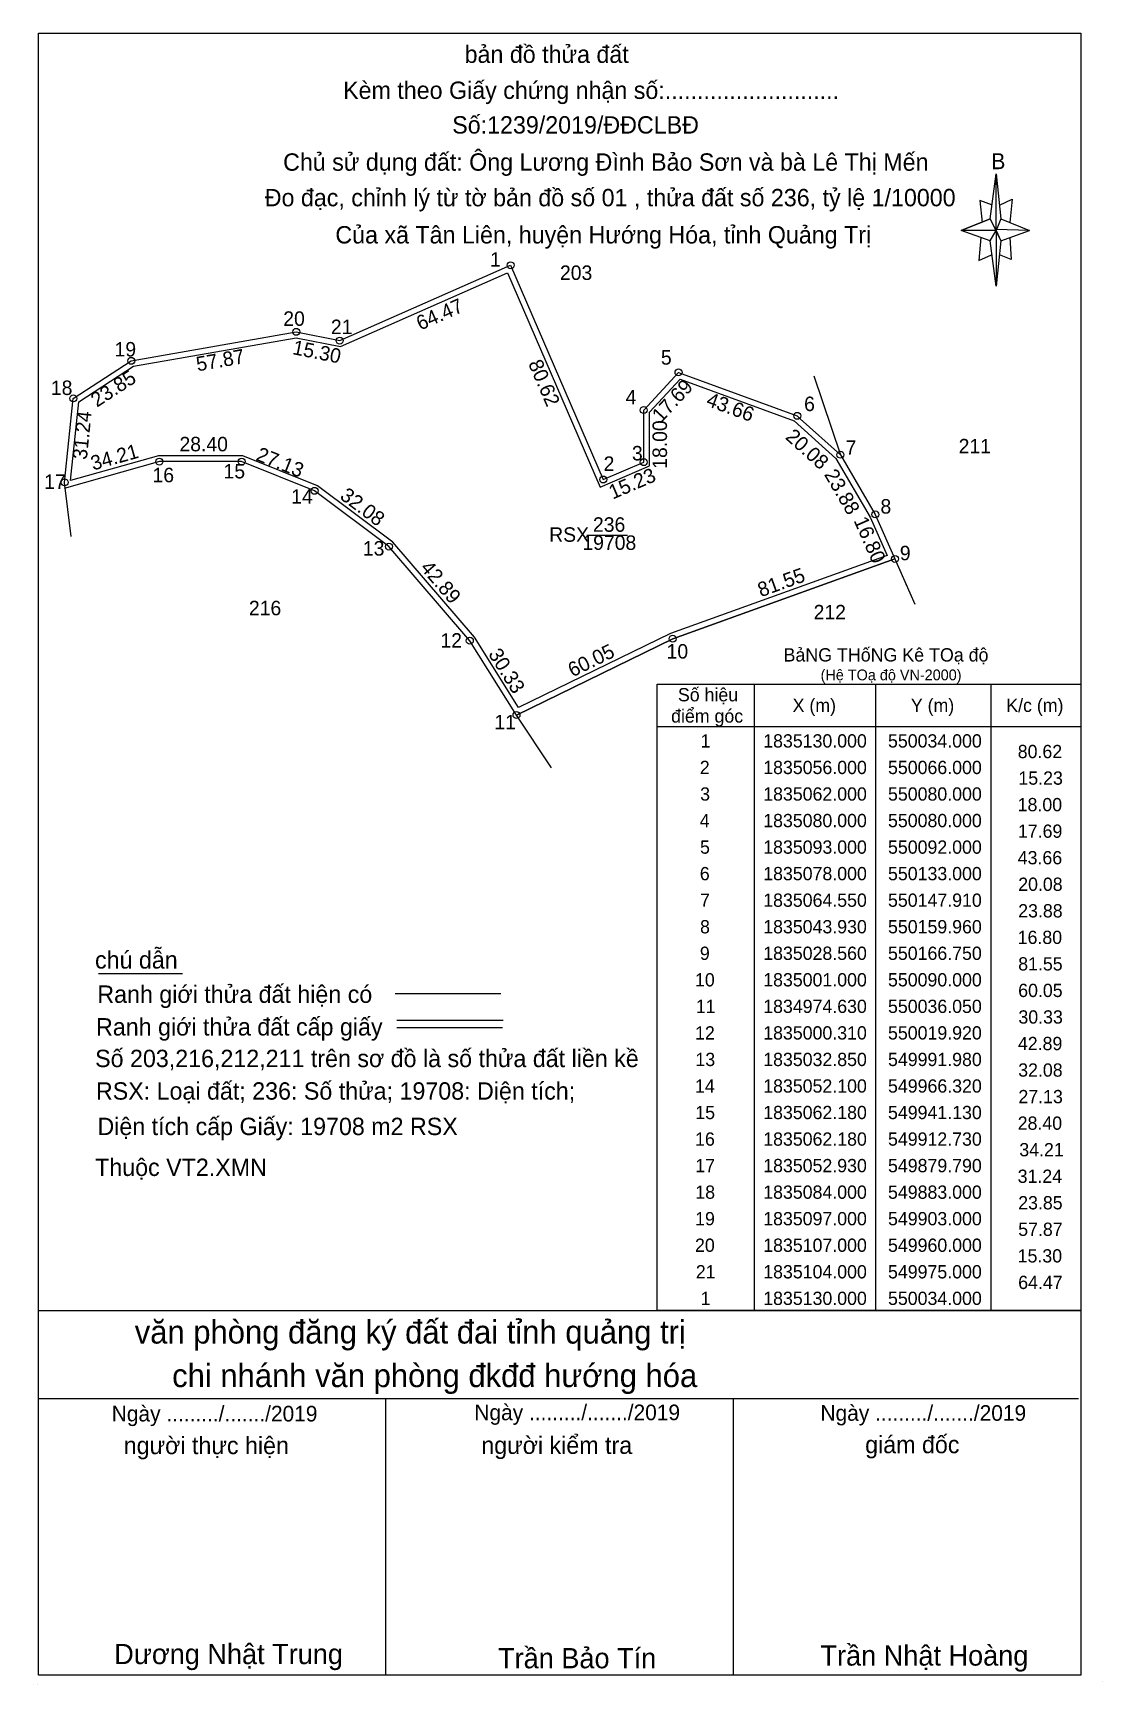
# Model space of a CAD drawing. Extents: x 549117 to 550200, y 1834036 to 1835848.
# Drawn here: x 549475 to 549845, y 1835278 to 1835848 of the extents above; entities that cross this region are included whole.
import ezdxf

# ---------------------------------------------------------------- set-up
doc = ezdxf.new("R2010")
doc.units = 0
for name, color, linetype in [('Level 1', 7, 'Continuous'), ('Level 17', 7, 'Continuous'), ('Level 2', 7, 'Continuous'), ('Level 34', 7, 'Continuous'), ('Level 5', 7, 'Continuous'), ('Level 55', 7, 'Continuous'), ('Level 6', 7, 'Continuous'), ('Level 63', 7, 'Continuous')]:
    doc.layers.add(name, color=color, linetype=linetype)

msp = doc.modelspace()

# ---------------------------------------------------------------- texts
at = {"layer": 'Level 1'}
for s, height, p in [('236', 5, (549668.79, 1835676.13)), ('RSX', 5, (549653.67, 1835672.67)), ('19708', 5, (549665.14, 1835669.88)), ('BảNG THốNG Kê TOạ độ ', 4.6001, (549734.61, 1835631.32)), ('(Hệ TOạ độ VN-2000)', 3.72, (549747.41, 1835624.84))]:
    msp.add_text(s, height=height, dxfattribs=at).set_placement(p)
at = {"layer": 'Level 5'}
for s, height, p in [('bản đồ thửa đất', 6, (549624.47, 1835838.07)), ('Kèm theo Giấy chứng nhận số:...........................', 6, (549582.51, 1835825.63)), ('Số:1239/2019/ĐĐCLBĐ', 6, (549620.19, 1835813.67)), ('Chủ sử dụng đất: Ông Lương Đình Bảo Sơn và bà Lê Thị Mến', 6, (549561.79, 1835800.83)), ('B', 5.51, (549806.31, 1835801.37)), ('Đo đạc, chỉnh lý từ tờ bản đồ số 01 , thửa đất số 236, tỷ lệ 1/10000 ', 6, (549555.45, 1835788.55)), ('Của xã Tân Liên, huyện Hướng Hóa, tỉnh Quảng Trị', 6, (549579.84, 1835775.71)), ('văn phòng đăng ký đất đai tỉnh quảng trị', 7.9999, (549510.55, 1835395.75)), ('chi nhánh văn phòng đkđđ hướng hóa', 7.9999, (549523.47, 1835380.71)), ('Ngày ........./......./2019', 5.4, (549502.61, 1835368.84)), ('Ngày ........./......./2019', 5.4, (549627.83, 1835369.27)), ('Ngày ........./......./2019', 5.4, (549747.35, 1835369.07)), ('người thực hiện', 6, (549506.75, 1835357.55)), ('người kiểm tra', 6, (549630.23, 1835357.63)), ('giám đốc', 6, (549762.79, 1835357.87)), ('Dương Nhật Trung', 7, (549503.45, 1835285.03)), ('Trần Nhật Hoàng', 6.9998, (549747.35, 1835284.51)), ('Trần Bảo Tín', 7, (549636.01, 1835283.59))]:
    msp.add_text(s, height=height, dxfattribs=at).set_placement(p)
at = {"layer": 'Level 6'}
for s, p in [('chú dẫn', (549496.83, 1835525.26)), ('Ranh giới thửa đất hiện có ', (549497.63, 1835513.42)), ('Ranh giới thửa đất cấp giấy', (549497.19, 1835502.14)), ('Số 203,216,212,211 trên sơ đồ là số thửa đất liền kề', (549496.87, 1835491.23)), ('RSX: Loại đất; 236: Số thửa; 19708: Diện tích;', (549497.15, 1835479.99)), ('Diện tích cấp Giấy: 19708 m2 RSX', (549497.67, 1835467.75)), ('Thuộc VT2.XMN', (549496.87, 1835453.63))]:
    msp.add_text(s, height=6, dxfattribs=at).set_placement(p)
at = {"layer": 'Level 63'}
for s, height, p in [(' 1', 5, (549631.37, 1835767.68)), ('203', 5, (549657.39, 1835763.11)), (' 20', 5, (549559.99, 1835747.26)), (' 21', 5, (549576.44, 1835744.41)), (' 19', 5, (549501.73, 1835736.67)), (' 5', 5, (549690.4, 1835733.86)), (' 18', 5, (549479.74, 1835723.37)), (' 4', 5, (549678.2, 1835720.12)), (' 6', 5, (549739.85, 1835717.81)), ('28.40', 5, (549526, 1835703.92)), (' 3', 5, (549680.4, 1835700.78)), (' 7', 5, (549754.17, 1835702.73)), ('211', 5, (549795.08, 1835703.21)), (' 16', 5, (549514.83, 1835693.23)), (' 15', 5, (549539.37, 1835694.56)), (' 2', 5, (549670.61, 1835697.15)), (' 17', 5, (549477.43, 1835690.96)), (' 14', 5, (549562.73, 1835685.82)), (' 8', 5, (549766.22, 1835682.41)), (' 13', 5, (549587.48, 1835667.91)), (' 9', 5, (549772.91, 1835666.29)), ('216', 5, (549549.98, 1835647.29)), ('212', 5, (549744.99, 1835645.88)), (' 12', 5, (549614.27, 1835636.11)), (' 10', 5, (549692.36, 1835632.34)), ('Số hiệu', 4.584, (549698.13, 1835617.56)), ('X (m)', 4.584, (549737.74, 1835613.89)), ('Y (m)', 4.584, (549778.57, 1835613.89)), ('K/c (m)', 4.584, (549811.53, 1835613.89)), (' 11', 5, (549632.88, 1835607.9)), ('điểm góc', 4.584, (549695.78, 1835610.22)), (' 1', 4.584, (549704.25, 1835601.61)), ('1835130.000', 4.5839, (549727.58, 1835601.61)), ('550034.000', 4.584, (549770.68, 1835601.61)), ('80.62', 4.584, (549815.48, 1835597.94)), (' 2', 4.584, (549703.99, 1835592.44)), ('1835056.000', 4.5839, (549727.58, 1835592.44)), ('550066.000', 4.584, (549770.68, 1835592.44)), ('15.23', 4.584, (549815.72, 1835588.77)), (' 3', 4.584, (549704.11, 1835583.27)), ('1835062.000', 4.5839, (549727.58, 1835583.27)), ('550080.000', 4.584, (549770.68, 1835583.27)), ('18.00', 4.584, (549815.46, 1835579.6)), (' 4', 4.584, (549703.97, 1835574.1)), ('1835080.000', 4.5839, (549727.58, 1835574.1)), ('550080.000', 4.584, (549770.68, 1835574.1)), ('17.69', 4.584, (549815.54, 1835570.44)), (' 5', 4.584, (549704.07, 1835564.93)), ('1835093.000', 4.5839, (549727.58, 1835564.93)), ('550092.000', 4.584, (549770.68, 1835564.93)), ('43.66', 4.584, (549815.48, 1835561.27)), (' 6', 4.584, (549703.99, 1835555.77)), ('1835078.000', 4.5839, (549727.58, 1835555.77)), ('550133.000', 4.584, (549770.68, 1835555.77)), ('20.08', 4.584, (549815.64, 1835552.1)), (' 7', 4.584, (549704.07, 1835546.6)), ('1835064.550', 4.5839, (549727.58, 1835546.6)), ('550147.910', 4.584, (549770.68, 1835546.6)), ('23.88', 4.584, (549815.64, 1835542.93)), (' 8', 4.584, (549704.07, 1835537.43)), ('1835043.930', 4.5839, (549727.58, 1835537.43)), ('550159.960', 4.584, (549770.68, 1835537.43)), ('16.80', 4.584, (549815.46, 1835533.76)), (' 9', 4.584, (549704.01, 1835528.26)), ('1835028.560', 4.5839, (549727.58, 1835528.26)), ('550166.750', 4.584, (549770.68, 1835528.26)), ('81.55', 4.584, (549815.64, 1835524.6)), (' 10', 4.584, (549702.33, 1835519.1)), ('1835001.000', 4.5839, (549727.58, 1835519.1)), ('550090.000', 4.584, (549770.68, 1835519.1)), ('60.05', 4.584, (549815.64, 1835515.43)), (' 11', 4.584, (549702.61, 1835509.93)), ('1834974.630', 4.5839, (549727.58, 1835509.93)), ('550036.050', 4.584, (549770.68, 1835509.93)), ('30.33', 4.584, (549815.72, 1835506.26)), (' 12', 4.584, (549702.35, 1835500.76)), ('1835000.310', 4.5839, (549727.58, 1835500.76)), ('550019.920', 4.584, (549770.68, 1835500.76)), ('42.89', 4.584, (549815.54, 1835497.09)), (' 13', 4.584, (549702.47, 1835491.59)), ('1835032.850', 4.5839, (549727.58, 1835491.59)), ('549991.980', 4.584, (549770.68, 1835491.59)), ('32.08', 4.584, (549815.64, 1835487.93)), (' 14', 4.584, (549702.33, 1835482.42)), ('1835052.100', 4.5839, (549727.58, 1835482.42)), ('549966.320', 4.584, (549770.68, 1835482.42)), ('27.13', 4.584, (549815.72, 1835478.76)), (' 15', 4.584, (549702.43, 1835473.26)), ('1835062.180', 4.5839, (549727.58, 1835473.26)), ('549941.130', 4.584, (549770.68, 1835473.26)), (' 16', 4.584, (549702.35, 1835464.09)), ('1835062.180', 4.5839, (549727.58, 1835464.09)), ('549912.730', 4.584, (549770.68, 1835464.09)), ('28.40', 4.584, (549815.46, 1835469.59)), ('34.21', 4.584, (549816.02, 1835460.42)), (' 17', 4.584, (549702.43, 1835454.92)), ('1835052.930', 4.5839, (549727.58, 1835454.92)), ('549879.790', 4.584, (549770.68, 1835454.92)), ('31.24', 4.584, (549815.46, 1835451.25)), (' 18', 4.584, (549702.43, 1835445.75)), ('1835084.000', 4.5839, (549727.58, 1835445.75)), ('549883.000', 4.584, (549770.68, 1835445.75)), ('23.85', 4.584, (549815.64, 1835442.09)), (' 19', 4.584, (549702.37, 1835436.59)), ('1835097.000', 4.5839, (549727.58, 1835436.59)), ('549903.000', 4.584, (549770.68, 1835436.59)), ('57.87', 4.584, (549815.64, 1835432.92)), (' 20', 4.584, (549702.33, 1835427.42)), ('1835107.000', 4.5839, (549727.58, 1835427.42)), ('549960.000', 4.584, (549770.68, 1835427.42)), ('15.30', 4.584, (549815.46, 1835423.75)), (' 21', 4.584, (549702.61, 1835418.25)), ('1835104.000', 4.5839, (549727.58, 1835418.25)), ('549975.000', 4.584, (549770.68, 1835418.25)), ('64.47', 4.584, (549815.64, 1835414.58)), (' 1', 4.584, (549704.25, 1835409.08)), ('1835130.000', 4.5839, (549727.58, 1835409.08)), ('550034.000', 4.584, (549770.68, 1835409.08))]:
    msp.add_text(s, height=height, dxfattribs=at).set_placement(p)
for s, rotation, p in [('64.47', 23.782, (549609.17, 1835745.6)), ('57.87', 9.9506, (549532.24, 1835731.51)), ('15.30', 348.6901, (549564.78, 1835737.51)), ('23.85', 33.0239, (549497.48, 1835718.97)), ('80.62', 293.3852, (549646.33, 1835734.28)), ('17.69', 47.2906, (549692.33, 1835713.57)), ('43.66', 339.9048, (549707.56, 1835719.78)), ('31.24', 84.1014, (549493.99, 1835700.9)), ('18.00', 90, (549694.36, 1835697.89)), ('20.08', 317.947, (549734.94, 1835708.47)), ('34.21', 15.6855, (549496.17, 1835697.27)), ('27.13', 338.1907, (549552.1, 1835700.95)), ('15.23', 23.1986, (549675.6, 1835687.23)), ('23.88', 300.3013, (549748.48, 1835695.95)), ('32.08', 323.123, (549581.08, 1835687.79)), ('16.80', 293.8344, (549758.74, 1835680.03)), ('42.89', 310.6506, (549608.91, 1835663.52)), ('81.55', 19.7526, (549726.77, 1835653.5)), ('30.33', 302.1336, (549632.47, 1835633.92)), ('60.05', 26.0487, (549661.72, 1835625.82))]:
    msp.add_text(s, height=5, rotation=rotation, dxfattribs=at).set_placement(p)

# ---------------------------------------------------------------- linework, layer by layer
at = {"layer": 'Level 1'}
msp.add_line((549509.34, 1835735.18), (549566.34, 1835745.18), dxfattribs=at)
msp.add_lwpolyline([(549639.3, 1835765.54), (549671.3, 1835691.56), (549688.34, 1835698.86), (549688.34, 1835717.4), (549698.91, 1835728.84), (549738.29, 1835714.44), (549752.68, 1835701.45), (549764.52, 1835681.2), (549770.39, 1835667.9), (549695.56, 1835641.03), (549643.13, 1835615.4), (549627.87, 1835639.68), (549599.7, 1835672.5), (549573.65, 1835692.04), (549547.86, 1835702.36), (549518.79, 1835702.36), (549488.42, 1835693.83), (549491.23, 1835721.02), (549510.09, 1835733.28), (549566.32, 1835743.15), (549581.57, 1835740.09)], close=True, dxfattribs=at)
at = {"layer": 'Level 17'}
msp.add_line((549498.07, 1835523.62), (549527.03, 1835523.62), dxfattribs=at)
at = {"layer": 'Level 2'}
msp.add_lwpolyline([(549654.46, 1835594.62), (549642.39, 1835612.81), (549696.34, 1835639.18), (549773.09, 1835666.74), (549777.33, 1835657.14)], dxfattribs=at)
at = {"layer": 'Level 34'}
for points in [[(549754.25, 1835702.73), (549766.3, 1835682.11), (549773.09, 1835666.74)], [(549773.09, 1835666.74), (549779.98, 1835651.14)]]:
    msp.add_lwpolyline(points, dxfattribs=at)
at = {"layer": 'Level 5'}
for p, q in [((549805.99, 1835784.17), (549807.99, 1835799.77)), ((549806.79, 1835788.97), (549802.39, 1835790.57)), ((549802.39, 1835790.57), (549803.19, 1835782.97)), ((549809.19, 1835788.97), (549813.59, 1835790.97)), ((549813.59, 1835790.97), (549812.79, 1835782.97)), ((549805.99, 1835784.17), (549795.99, 1835780.17)), ((549795.99, 1835780.17), (549805.99, 1835784.17)), ((549807.99, 1835780.17), (549805.99, 1835784.17)), ((549805.99, 1835784.17), (549809.59, 1835776.57)), ((549809.59, 1835784.17), (549819.59, 1835780.17)), ((549805.99, 1835776.57), (549795.99, 1835780.17)), ((549807.99, 1835780.17), (549795.99, 1835780.17)), ((549802.79, 1835777.77), (549801.99, 1835769.77)), ((549819.59, 1835780.17), (549807.99, 1835780.57)), ((549807.99, 1835780.57), (549807.99, 1835780.17)), ((549807.99, 1835780.17), (549809.59, 1835776.57)), ((549809.59, 1835776.57), (549819.59, 1835780.17)), ((549809.59, 1835776.57), (549819.59, 1835780.17)), ((549812.79, 1835777.77), (549813.19, 1835770.17)), ((549801.99, 1835769.77), (549806.39, 1835771.77)), ((549809.59, 1835776.57), (549807.99, 1835760.97)), ((549813.19, 1835770.17), (549809.19, 1835771.77)), ((549477.31, 1835407.19), (549837.31, 1835407.19)), ((549477.31, 1835376.79), (549836.51, 1835376.79)), ((549477.31, 1835376.79), (549836.51, 1835376.79)), ((549477.31, 1835376.79), (549836.51, 1835376.79)), ((549477.31, 1835281.19), (549477.31, 1835376.79)), ((549597.31, 1835281.19), (549597.31, 1835376.79)), ((549717.31, 1835281.19), (549717.31, 1835376.79)), ((549837.31, 1835281.19), (549477.31, 1835281.19)), ((549475.43, 1835278.11), (549475.43, 1835278.11)), ((549475.43, 1835278.11), (549475.43, 1835278.11)), ((549475.43, 1835278.11), (549475.43, 1835278.11)), ((549477.03, 1835277.83), (549477.03, 1835277.83)), ((549477.03, 1835277.83), (549477.03, 1835277.83)), ((549477.03, 1835277.83), (549477.03, 1835277.83))]:
    msp.add_line(p, q, dxfattribs=at)
for points in [[(549477.31, 1835848.39), (549837.31, 1835848.39), (549837.31, 1835281.19), (549477.31, 1835281.19)], [(549807.99, 1835799.77), (549809.59, 1835784.17), (549807.99, 1835780.17)], [(549807.99, 1835780.17), (549807.99, 1835760.97), (549805.99, 1835776.57)]]:
    msp.add_lwpolyline(points, close=True, dxfattribs=at)
at = {"layer": 'Level 55'}
for p, q in [((549581.34, 1835742.18), (549640.34, 1835768.18)), ((549581.34, 1835742.18), (549640.34, 1835768.18)), ((549640.34, 1835768.18), (549672.34, 1835694.18)), ((549640.34, 1835768.18), (549672.34, 1835694.18)), ((549566.34, 1835745.18), (549581.34, 1835742.18)), ((549566.34, 1835745.18), (549581.34, 1835742.18)), ((549489.34, 1835722.18), (549509.34, 1835735.18)), ((549489.34, 1835722.18), (549509.34, 1835735.18)), ((549686.34, 1835718.18), (549698.34, 1835731.18)), ((549686.34, 1835718.18), (549698.34, 1835731.18)), ((549698.34, 1835731.18), (549739.34, 1835716.18)), ((549698.34, 1835731.18), (549739.34, 1835716.18)), ((549486.34, 1835693.18), (549489.34, 1835722.18)), ((549486.34, 1835693.18), (549489.34, 1835722.18)), ((549686.34, 1835700.18), (549686.34, 1835718.18)), ((549739.34, 1835716.18), (549740.34, 1835715.18)), ((549740.34, 1835715.18), (549754.24, 1835702.74)), ((549519.07, 1835700.36), (549486.13, 1835691.11)), ((549547.47, 1835700.36), (549519.07, 1835700.36)), ((549572.66, 1835690.28), (549547.47, 1835700.36)), ((549672.34, 1835694.18), (549686.34, 1835700.18)), ((549672.34, 1835694.18), (549686.34, 1835700.18)), ((549488.6, 1835674.52), (549486.34, 1835693.18)), ((549598.32, 1835671.03), (549572.66, 1835690.28)), ((549626.26, 1835638.49), (549598.32, 1835671.03)), ((549773.09, 1835666.74), (549696.34, 1835639.18)), ((549642.39, 1835612.81), (549626.26, 1835638.49)), ((549696.34, 1835639.18), (549642.39, 1835612.81))]:
    msp.add_line(p, q, dxfattribs=at)
at = {"layer": 'Level 6'}
for p, q in [((549600.47, 1835516.66), (549637.03, 1835516.66)), ((549601.03, 1835507.42), (549637.83, 1835507.42)), ((549601.03, 1835504.94), (549637.59, 1835504.94)), ((549844.91, 1835279.19), (549844.91, 1835279.19)), ((549844.91, 1835279.19), (549844.91, 1835279.19)), ((549844.91, 1835279.19), (549844.91, 1835279.19))]:
    msp.add_line(p, q, dxfattribs=at)
at = {"layer": 'Level 63'}
for p, q in [((549745.1, 1835730.03), (549754.24, 1835702.74)), ((549666.62, 1835674.95), (549680.77, 1835674.95)), ((549724.47, 1835623.52), (549724.47, 1835407.16)), ((549766.33, 1835623.52), (549766.33, 1835407.16)), ((549806.21, 1835623.52), (549806.21, 1835407.16)), ((549690.97, 1835608.85), (549837.31, 1835608.85))]:
    msp.add_line(p, q, dxfattribs=at)
msp.add_lwpolyline([(549690.97, 1835623.52), (549837.31, 1835623.52), (549837.31, 1835407.16), (549690.97, 1835407.16)], close=True, dxfattribs=at)
for centre in [(549640.34, 1835768.18), (549566.34, 1835745.18), (549581.34, 1835742.18), (549509.34, 1835735.18), (549698.34, 1835731.18), (549489.34, 1835722.18), (549686.34, 1835718.18), (549739.34, 1835716.18), (549754.24, 1835702.74), (549519.07, 1835700.36), (549547.47, 1835700.36), (549686.34, 1835700.18), (549486.34, 1835693.18), (549572.66, 1835690.28), (549672.34, 1835694.18), (549766.3, 1835682.11), (549598.32, 1835671.03), (549773.09, 1835666.74), (549696.34, 1835639.18), (549626.26, 1835638.49), (549642.39, 1835612.81)]:
    msp.add_circle(centre, 1.2, dxfattribs=at)

msp.set_redraw_order([(e.dxf.handle, doc.entitydb.next_handle()) for e in msp.query("TEXT MTEXT ATTDEF DIMENSION ARC_DIMENSION")])  # texts and dimensions are drawn at this point

doc.saveas('drawing.dxf')
